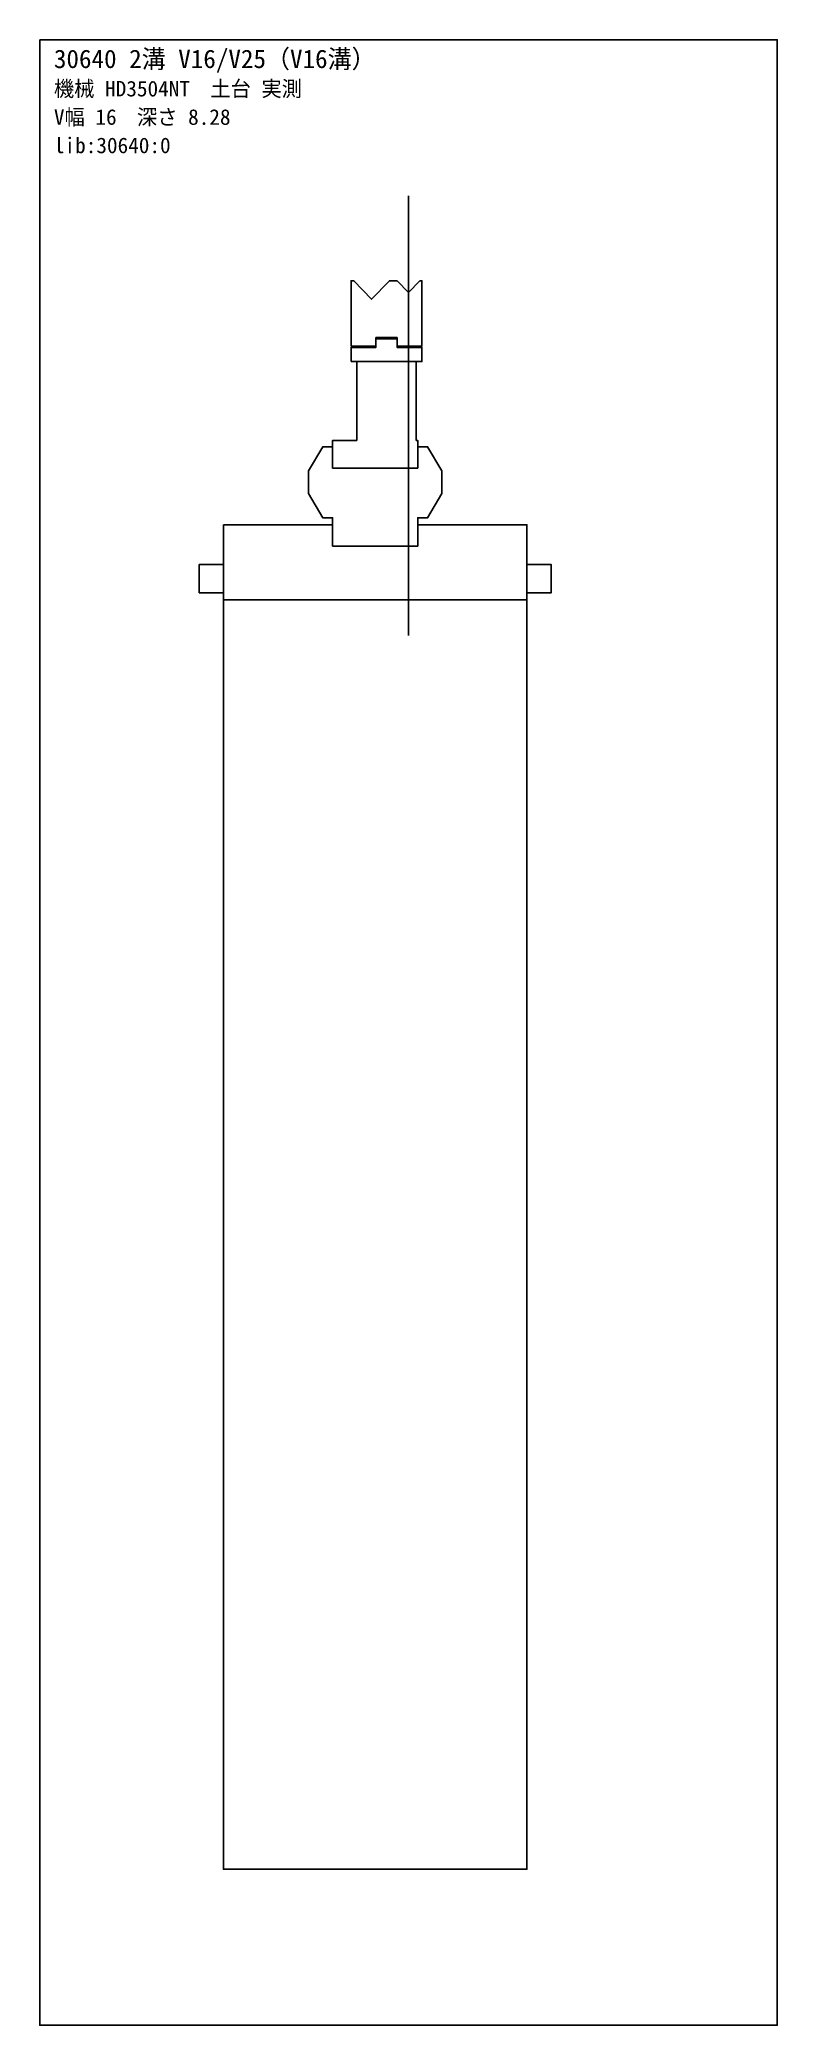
# Model space of a CAD drawing. Extents: x -260 to 3900, y -6230 to 506.
# Drawn here: x 1820 to 2340, y -6230 to -4830 of the extents above; entities that cross this region are included whole.
import ezdxf

# ---------------------------------------------------------------- set-up
doc = ezdxf.new("R2010")
doc.units = 0
for name, color, linetype in [('BASE_MEASURED', 3, 'Continuous'), ('CENTER', 5, 'Continuous'), ('DIE', 4, 'Continuous'), ('FRAME', 8, 'Continuous'), ('TEXT', 7, 'Continuous')]:
    doc.layers.add(name, color=color, linetype=linetype)

msp = doc.modelspace()

# ---------------------------------------------------------------- texts
at = {"layer": 'TEXT'}
for s, height, p in [('30640 2溝 V16/V25（V16溝）', 13, (1830, -4850)), ('機械 HD3504NT\u3000土台 実測', 11, (1830, -4870)), ('V幅 16\u3000深さ 8.28', 11, (1830, -4890)), ('lib:30640:0', 11, (1830, -4910))]:
    msp.add_text(s, height=height, dxfattribs=at).set_placement(p)

# ---------------------------------------------------------------- linework, layer by layer
at = {"layer": 'BASE_MEASURED'}
for points in [[(2039.5, -5046), (2057, -5046), (2057, -5040), (2072, -5040), (2072, -5046), (2089.5, -5046), (2089.5, -5000), (2088, -5000), (2080, -5008.28), (2072, -5000), (2066.5, -5000), (2054, -5012.94), (2041.5, -5000), (2039.5, -5000)], [(2039.5, -5057), (2089.5, -5057), (2089.5, -5047), (2072, -5047), (2072, -5041), (2057, -5041), (2057, -5047), (2039.5, -5047)], [(2086.5, -5132), (2026.5, -5132), (2026.5, -5112.5), (2043.5, -5112.5), (2043.5, -5057), (2085.5, -5057), (2085.5, -5112.5), (2086.5, -5112.5)], [(2086.5, -5187), (2026.5, -5187), (2026.5, -5167), (2019.5, -5167), (2009.5, -5150), (2009.5, -5134), (2019.5, -5117), (2026.5, -5117), (2026.5, -5132), (2086.5, -5132), (2086.5, -5117), (2093.5, -5117), (2103.5, -5134), (2103.5, -5150), (2093.5, -5167), (2086.5, -5167)], [(1949.5, -5172), (2026.5, -5172), (2026.5, -5187), (2086.5, -5187), (2086.5, -5172), (2163.49, -5172), (2163.49, -5225), (1949.5, -5225)], [(1932.5, -5220), (1949.5, -5220), (1949.5, -5200), (1932.5, -5200)], [(2163.49, -5220), (2180.49, -5220), (2180.49, -5200), (2163.49, -5200)], [(1949.5, -5225), (2163.49, -5225), (2163.49, -6120), (1949.5, -6120)]]:
    msp.add_lwpolyline(points, close=True, dxfattribs=at)
at = {"layer": 'CENTER'}
msp.add_line((2080, -4940), (2080, -5250), dxfattribs=at)
at = {"layer": 'DIE'}
msp.add_lwpolyline([(2039.5, -5046), (2057, -5046), (2057, -5040), (2072, -5040), (2072, -5046), (2089.5, -5046), (2089.5, -5000), (2088, -5000), (2080, -5008.28), (2072, -5000), (2066.5, -5000), (2054, -5012.94), (2041.5, -5000), (2039.5, -5000)], close=True, dxfattribs=at)
at = {"layer": 'FRAME'}
msp.add_lwpolyline([(1820, -4830), (2340, -4830), (2340, -6230), (1820, -6230)], close=True, dxfattribs=at)

msp.set_redraw_order([(e.dxf.handle, doc.entitydb.next_handle()) for e in msp.query("TEXT MTEXT ATTDEF DIMENSION ARC_DIMENSION")])  # texts and dimensions are drawn at this point

doc.saveas('drawing.dxf')
